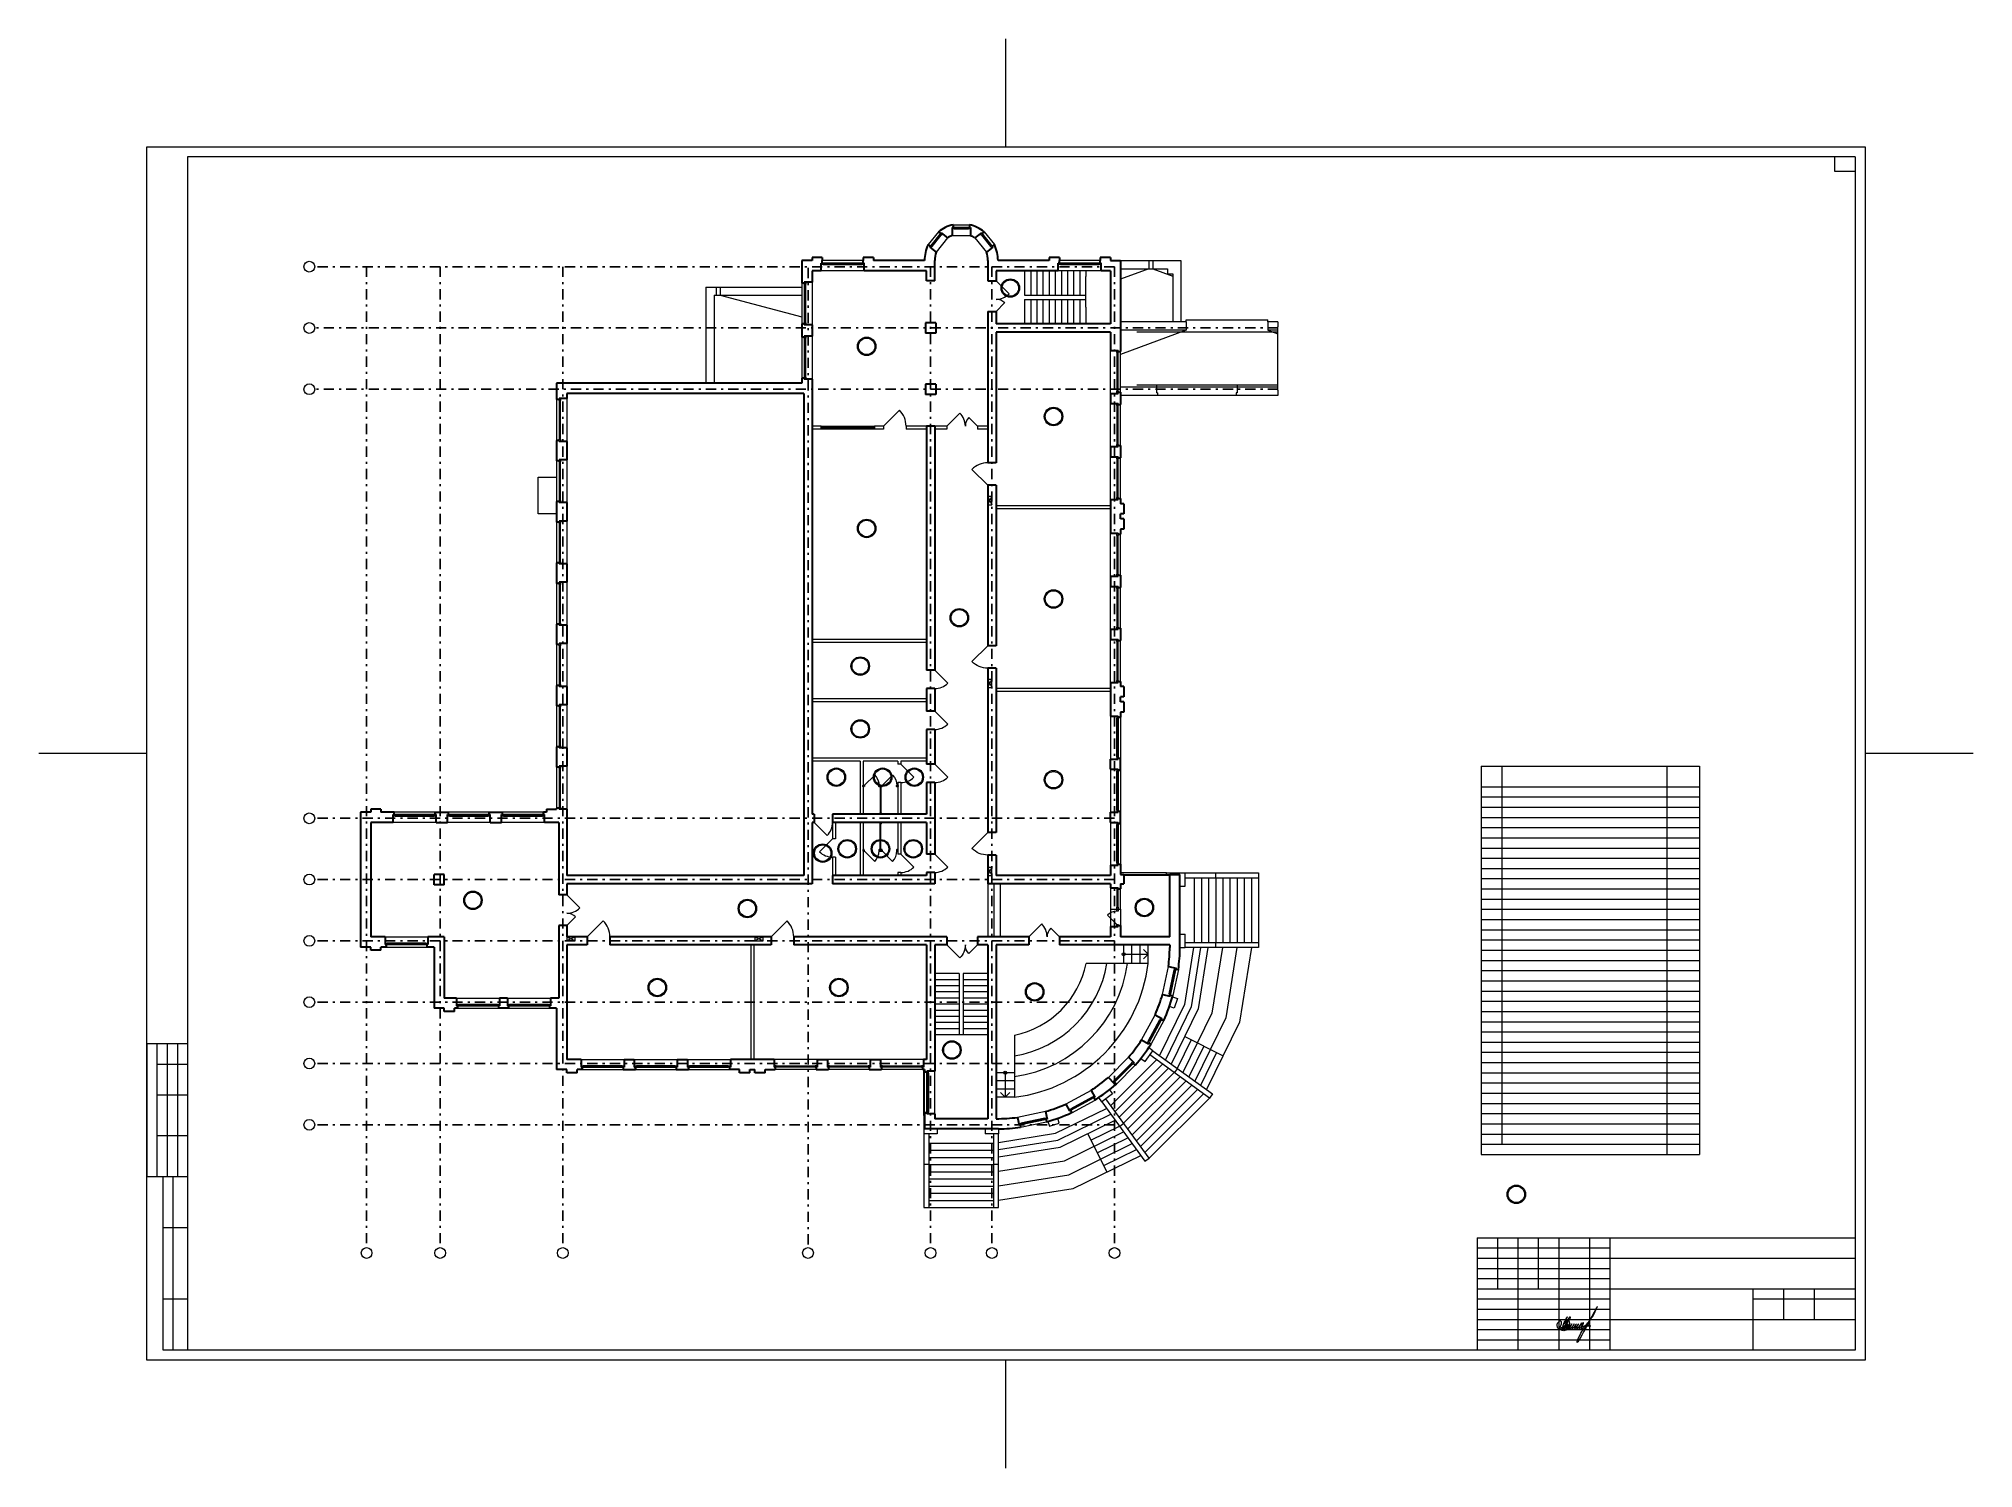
# Model space of a CAD drawing. Header units: metres. Extents: x -5.1 to 89.6, y -5.3 to 64.6.
import ezdxf

# ---------------------------------------------------------------- set-up
doc = ezdxf.new("R2010")
doc.units = ezdxf.units.M
doc.header["$MEASUREMENT"] = 0
doc.linetypes.add('( Dashdot )', pattern=[1.001, 0.5, -0.25, 0.001, -0.25])
doc.linetypes.add('DGN Style 3', pattern=[9.681301, 6.915215, -2.766086])
doc.layers.add('Level 50', color=7, linetype='Continuous', lineweight=0)
doc.layers.add('Level 63', color=7, linetype='Continuous', lineweight=0)

msp = doc.modelspace()

# ---------------------------------------------------------------- linework, layer by layer
at = {"color": 7, "linetype": 'Continuous', "lineweight": 0}
for p, q in [((42.281, 59.352), (42.281, 64.64)), ((38.971, 55.188), (38.472, 54.563)), ((39.109, 55.142), (38.547, 54.439)), ((38.637, 54.495), (39.074, 55.042)), ((39.642, 55.398), (40.542, 55.398)), ((39.642, 54.999), (40.542, 54.999)), ((39.692, 55.535), (40.492, 55.535)), ((39.742, 55.363), (40.442, 55.363)), ((41.075, 55.142), (41.637, 54.439)), ((41.111, 55.042), (41.548, 54.495)), ((41.213, 55.188), (41.713, 54.563)), ((39.421, 54.893), (38.859, 54.19)), ((40.764, 54.893), (41.326, 54.19)), ((35.342, 53.28), (33.242, 53.28)), ((35.292, 53.78), (33.292, 53.78)), ((35.242, 53.625), (33.342, 53.625)), ((43.492, 53.28), (43.492, 52.08)), ((43.792, 53.28), (43.792, 52.08)), ((44.092, 53.28), (44.092, 52.08)), ((44.392, 53.28), (44.392, 52.08)), ((44.692, 53.28), (44.692, 52.08)), ((46.942, 53.28), (44.842, 53.28)), ((46.892, 53.78), (44.892, 53.78)), ((46.842, 53.625), (44.942, 53.625)), ((44.992, 53.28), (44.992, 52.08)), ((45.292, 53.28), (45.292, 52.08)), ((45.592, 53.28), (45.592, 52.08)), ((45.892, 53.28), (45.892, 52.08)), ((32.292, 52.68), (32.292, 50.68)), ((32.447, 52.63), (32.447, 50.73)), ((32.792, 52.73), (32.792, 50.63)), ((43.492, 51.88), (43.492, 50.68)), ((43.792, 51.88), (43.792, 50.68)), ((44.092, 51.88), (44.092, 50.68)), ((44.392, 51.88), (44.392, 50.68)), ((44.692, 51.88), (44.692, 50.68)), ((44.992, 51.88), (44.992, 50.68)), ((45.292, 51.88), (45.292, 50.68)), ((45.592, 51.88), (45.592, 50.68)), ((45.892, 51.88), (45.892, 50.68)), ((32.292, 50.03), (32.292, 48.03)), ((32.447, 49.98), (32.447, 48.08)), ((32.792, 50.08), (32.792, 47.98)), ((47.392, 47.28), (47.392, 49.38)), ((47.737, 47.38), (47.737, 49.28)), ((47.892, 47.33), (47.892, 49.33)), ((20.292, 46.98), (20.292, 44.98)), ((20.447, 46.93), (20.447, 45.03)), ((20.792, 47.03), (20.792, 44.93)), ((47.392, 44.68), (47.392, 46.78)), ((47.737, 44.78), (47.737, 46.68)), ((47.892, 44.73), (47.892, 46.73)), ((33.242, 45.605), (35.842, 45.605)), ((20.292, 43.98), (20.292, 41.98)), ((20.447, 43.93), (20.447, 42.03)), ((20.792, 44.03), (20.792, 41.93)), ((47.392, 42.08), (47.392, 44.18)), ((47.737, 42.18), (47.737, 44.08)), ((47.892, 42.13), (47.892, 44.13)), ((20.292, 40.98), (20.292, 38.98)), ((20.447, 40.93), (20.447, 39.03)), ((20.792, 41.03), (20.792, 38.93)), ((47.392, 38.33), (47.392, 40.43)), ((47.737, 38.43), (47.737, 40.33)), ((47.892, 38.38), (47.892, 40.38)), ((20.292, 37.98), (20.292, 35.98)), ((20.447, 37.93), (20.447, 36.03)), ((20.792, 38.03), (20.792, 35.93)), ((47.392, 35.73), (47.392, 37.83)), ((47.737, 35.83), (47.737, 37.73)), ((47.892, 35.78), (47.892, 37.78)), ((20.792, 35.03), (20.792, 32.93)), ((47.392, 33.13), (47.392, 35.23)), ((47.737, 33.23), (47.737, 35.13)), ((47.892, 33.18), (47.892, 35.18)), ((20.292, 34.98), (20.292, 32.98)), ((20.447, 34.93), (20.447, 33.03)), ((20.292, 31.98), (20.292, 29.98)), ((20.447, 31.93), (20.447, 30.03)), ((20.792, 32.03), (20.792, 29.93)), ((47.392, 31.48), (47.392, 29.38)), ((47.737, 31.38), (47.737, 29.48)), ((47.892, 31.43), (47.892, 29.43)), ((0.231, 29.652), (-5.056, 29.652)), ((89.619, 29.652), (84.331, 29.652)), ((20.292, 28.98), (20.292, 26.98)), ((20.447, 28.93), (20.447, 27.03)), ((20.792, 29.03), (20.792, 26.93)), ((47.392, 28.88), (47.392, 26.78)), ((47.737, 28.78), (47.737, 26.88)), ((47.892, 28.83), (47.892, 26.83)), ((65.532, 27.526), (76.218, 27.526)), ((14.342, 26.78), (12.342, 26.78)), ((14.292, 26.625), (12.392, 26.625)), ((16.992, 26.78), (14.992, 26.78)), ((16.942, 26.625), (15.042, 26.625)), ((19.642, 26.78), (17.642, 26.78)), ((19.592, 26.625), (17.692, 26.625)), ((65.532, 27.026), (76.218, 27.026)), ((65.532, 26.526), (76.218, 26.526)), ((14.392, 26.28), (12.292, 26.28)), ((17.042, 26.28), (14.942, 26.28)), ((19.692, 26.28), (17.592, 26.28)), ((47.392, 26.28), (47.392, 24.18)), ((47.737, 26.18), (47.737, 24.28)), ((47.892, 26.23), (47.892, 24.23)), ((65.532, 26.026), (76.218, 26.026)), ((65.532, 25.526), (76.218, 25.526)), ((65.532, 25.026), (76.218, 25.026)), ((50.142, 23.805), (47.892, 23.805)), ((50.142, 23.805), (51.042, 23.805)), ((50.142, 23.73), (50.142, 23.805)), ((51.042, 23.155), (51.042, 23.805)), ((52.542, 23.555), (52.542, 23.805)), ((65.532, 24.526), (76.218, 24.526)), ((65.532, 24.026), (76.218, 24.026)), ((41.692, 23.28), (41.692, 20.68)), ((47.737, 22.98), (47.737, 22.13)), ((50.796, 23.155), (51.042, 23.155)), ((51.492, 23.555), (51.492, 20.405)), ((51.842, 23.555), (51.842, 20.405)), ((52.192, 23.555), (52.192, 20.405)), ((52.542, 23.555), (52.542, 20.405)), ((52.892, 23.555), (52.892, 20.405)), ((53.242, 23.555), (53.242, 20.405)), ((53.592, 23.555), (53.592, 20.405)), ((53.942, 23.555), (53.942, 20.405)), ((54.292, 23.555), (54.292, 20.405)), ((54.642, 23.555), (54.642, 20.405)), ((65.532, 23.526), (76.218, 23.526)), ((65.532, 23.026), (76.218, 23.026)), ((47.392, 22.03), (47.392, 21.18)), ((47.892, 22.03), (47.892, 21.23)), ((65.532, 22.526), (76.218, 22.526)), ((65.532, 22.026), (76.218, 22.026)), ((65.532, 21.526), (76.218, 21.526)), ((65.532, 21.026), (76.218, 21.026)), ((11.892, 20.68), (13.992, 20.68)), ((11.942, 20.18), (13.942, 20.18)), ((11.992, 20.335), (13.892, 20.335)), ((48.042, 19.38), (48.042, 20.28)), ((48.442, 19.38), (48.442, 20.28)), ((48.842, 19.38), (48.842, 20.28)), ((49.015, 20.057), (49.242, 19.83)), ((49.242, 19.38), (49.242, 20.28)), ((50.796, 20.805), (51.042, 20.805)), ((50.796, 20.155), (51.042, 20.155)), ((51.042, 20.155), (51.042, 20.805)), ((52.542, 20.155), (52.542, 20.405)), ((65.532, 20.526), (76.218, 20.526)), ((65.532, 20.026), (76.218, 20.026)), ((49.242, 19.38), (46.206, 19.38)), ((48.042, 19.83), (49.242, 19.83)), ((49.015, 19.603), (49.242, 19.83)), ((49.944, 17.858), (50.231, 19.229)), ((50.304, 17.885), (50.55, 19.06)), ((50.716, 19.076), (50.449, 17.804)), ((65.532, 19.526), (76.218, 19.526)), ((65.532, 19.026), (76.218, 19.026)), ((39.992, 18.58), (38.792, 18.58)), ((39.992, 18.28), (38.792, 18.28)), ((41.392, 18.58), (40.192, 18.58)), ((41.392, 18.28), (40.192, 18.28)), ((65.532, 18.526), (76.218, 18.526)), ((65.532, 18.026), (76.218, 18.026)), ((15.392, 17.68), (17.492, 17.68)), ((15.442, 17.18), (17.442, 17.18)), ((15.492, 17.335), (17.392, 17.335)), ((17.892, 17.68), (19.992, 17.68)), ((17.942, 17.18), (19.942, 17.18)), ((17.992, 17.335), (19.892, 17.335)), ((39.992, 17.98), (38.792, 17.98)), ((39.992, 17.68), (38.792, 17.68)), ((39.992, 17.38), (38.792, 17.38)), ((39.992, 17.08), (38.792, 17.08)), ((41.392, 17.98), (40.192, 17.98)), ((41.392, 17.68), (40.192, 17.68)), ((41.392, 17.38), (40.192, 17.38)), ((41.392, 17.08), (40.192, 17.08)), ((65.532, 17.526), (76.218, 17.526)), ((39.992, 16.78), (38.792, 16.78)), ((39.992, 16.48), (38.792, 16.48)), ((39.992, 16.18), (38.792, 16.18)), ((41.392, 16.78), (40.192, 16.78)), ((41.392, 16.48), (40.192, 16.48)), ((41.392, 16.18), (40.192, 16.18)), ((48.913, 15.63), (49.579, 16.862)), ((49.265, 15.554), (49.836, 16.609)), ((50, 16.577), (49.381, 15.434)), ((65.532, 17.026), (76.218, 17.026)), ((65.532, 16.526), (76.218, 16.526)), ((42.692, 15.866), (42.692, 12.83)), ((51.027, 15.8), (52.902, 14.854)), ((65.532, 16.026), (76.218, 16.026)), ((65.532, 15.526), (76.218, 15.526)), ((21.492, 14.68), (23.592, 14.68)), ((21.592, 14.335), (23.492, 14.335)), ((24.092, 14.68), (26.192, 14.68)), ((24.192, 14.335), (26.092, 14.335)), ((26.692, 14.68), (28.792, 14.68)), ((26.792, 14.335), (28.692, 14.335)), ((33.042, 14.68), (30.942, 14.68)), ((32.942, 14.335), (31.042, 14.335)), ((35.642, 14.68), (33.542, 14.68)), ((35.542, 14.335), (33.642, 14.335)), ((38.242, 14.68), (36.142, 14.68)), ((38.142, 14.335), (36.242, 14.335)), ((47.29, 13.792), (48.28, 14.782)), ((47.41, 12.419), (49.653, 14.662)), ((47.606, 13.618), (48.454, 14.466)), ((47.619, 12.133), (49.939, 14.453)), ((48.602, 14.389), (47.683, 13.47)), ((47.827, 11.846), (50.226, 14.245)), ((50.534, 14.021), (50.681, 14.224)), ((65.532, 15.026), (76.218, 15.026)), ((65.532, 14.526), (76.218, 14.526)), ((21.542, 14.18), (23.542, 14.18)), ((24.142, 14.18), (26.142, 14.18)), ((26.742, 14.18), (28.742, 14.18)), ((32.992, 14.18), (30.992, 14.18)), ((35.592, 14.18), (33.592, 14.18)), ((38.192, 14.18), (36.192, 14.18)), ((38.267, 11.93), (38.267, 14.18)), ((38.292, 12.06), (38.292, 14.06)), ((38.447, 12.11), (38.447, 14.01)), ((38.792, 12.01), (38.792, 14.11)), ((42.692, 14.03), (41.792, 14.03)), ((42.692, 13.63), (41.792, 13.63)), ((42.242, 14.03), (42.242, 12.83)), ((48.035, 11.559), (50.513, 14.037)), ((48.244, 11.273), (50.799, 13.828)), ((48.452, 10.986), (51.086, 13.62)), ((48.66, 10.699), (51.373, 13.412)), ((65.532, 14.026), (76.218, 14.026)), ((65.532, 13.526), (76.218, 13.526)), ((42.692, 13.23), (41.792, 13.23)), ((42.692, 12.83), (41.792, 12.83)), ((42.015, 13.057), (42.242, 12.83)), ((42.469, 13.057), (42.242, 12.83)), ((48.869, 10.413), (51.659, 13.203)), ((49.077, 10.126), (51.946, 12.995)), ((49.285, 9.839), (52.233, 12.787)), ((65.532, 13.026), (76.218, 13.026)), ((65.532, 13.026), (76.218, 13.026)), ((65.532, 12.526), (76.218, 12.526)), ((38.267, 11.93), (38.267, 11.03)), ((38.342, 11.93), (38.267, 11.93)), ((48.051, 11.538), (47.848, 11.391)), ((65.532, 12.026), (76.218, 12.026)), ((65.532, 11.526), (76.218, 11.526)), ((38.917, 11.03), (38.267, 11.03)), ((38.517, 10.58), (41.667, 10.58)), ((38.917, 11.276), (38.917, 11.03)), ((41.267, 11.276), (41.267, 11.03)), ((41.917, 11.03), (41.267, 11.03)), ((41.917, 11.276), (41.917, 11.03)), ((46.272, 11.045), (47.218, 9.17)), ((65.532, 11.026), (76.218, 11.026)), ((65.532, 11.026), (76.218, 11.026)), ((38.517, 9.53), (38.267, 9.53)), ((38.517, 10.23), (41.667, 10.23)), ((38.517, 9.88), (41.667, 9.88)), ((38.517, 9.53), (41.667, 9.53)), ((41.917, 9.53), (41.667, 9.53)), ((38.517, 9.18), (41.667, 9.18)), ((38.517, 8.83), (41.667, 8.83)), ((38.517, 8.48), (41.667, 8.48)), ((38.517, 8.13), (41.667, 8.13)), ((38.517, 7.78), (41.667, 7.78)), ((38.517, 7.43), (41.667, 7.43)), ((42.281, -5.335), (42.281, -0.048))]:
    msp.add_line(p, q, dxfattribs=at)
at = {"color": 7, "linetype": 'Continuous', "lineweight": 30}
for p, q in [((38.971, 55.188), (39.078, 55.103)), ((39.078, 55.103), (39.109, 55.142)), ((39.109, 55.142), (39.421, 54.893)), ((39.642, 55.398), (39.642, 54.999)), ((39.692, 55.398), (39.642, 55.398)), ((39.692, 55.535), (39.692, 55.398)), ((40.492, 55.535), (40.492, 55.398)), ((40.492, 55.398), (40.542, 55.398)), ((40.542, 55.398), (40.542, 54.999)), ((41.075, 55.142), (40.764, 54.893)), ((41.075, 55.142), (41.107, 55.103)), ((41.213, 55.188), (41.107, 55.103)), ((38.472, 54.563), (38.578, 54.478)), ((38.578, 54.478), (38.547, 54.439)), ((38.547, 54.439), (38.859, 54.19)), ((41.637, 54.439), (41.326, 54.19)), ((41.713, 54.563), (41.606, 54.478)), ((41.606, 54.478), (41.637, 54.439)), ((32.292, 53.78), (32.292, 52.68)), ((32.792, 53.78), (32.292, 53.78)), ((32.792, 53.93), (32.792, 53.78)), ((33.292, 53.93), (32.792, 53.93)), ((32.792, 53.28), (32.792, 52.73)), ((33.242, 53.28), (32.792, 53.28)), ((33.242, 53.28), (33.242, 53.66)), ((33.292, 53.66), (33.242, 53.66)), ((33.292, 53.93), (33.292, 53.78)), ((33.292, 53.66), (33.292, 53.78)), ((35.292, 53.93), (35.292, 53.78)), ((35.792, 53.93), (35.292, 53.93)), ((35.292, 53.66), (35.292, 53.78)), ((35.342, 53.66), (35.292, 53.66)), ((35.342, 53.28), (35.342, 53.66)), ((38.392, 53.28), (35.342, 53.28)), ((35.792, 53.93), (35.792, 53.78)), ((38.292, 53.78), (35.792, 53.78)), ((38.392, 52.78), (38.392, 53.28)), ((38.792, 52.78), (38.792, 53.78)), ((41.392, 53.78), (41.392, 52.78)), ((41.792, 53.28), (41.792, 52.78)), ((44.842, 53.28), (41.792, 53.28)), ((44.392, 53.78), (41.892, 53.78)), ((44.392, 53.93), (44.392, 53.78)), ((44.892, 53.93), (44.392, 53.93)), ((44.842, 53.28), (44.842, 53.66)), ((44.892, 53.66), (44.842, 53.66)), ((44.892, 53.93), (44.892, 53.78)), ((44.892, 53.66), (44.892, 53.78)), ((46.892, 53.93), (46.892, 53.78)), ((47.392, 53.93), (46.892, 53.93)), ((46.892, 53.66), (46.892, 53.78)), ((46.942, 53.66), (46.892, 53.66)), ((46.942, 53.66), (46.892, 53.66)), ((46.942, 53.28), (46.942, 53.66)), ((47.392, 53.28), (46.942, 53.28)), ((47.392, 53.93), (47.392, 53.78)), ((47.392, 53.78), (47.892, 53.78)), ((47.392, 53.28), (47.392, 50.68)), ((47.892, 53.78), (47.892, 49.33)), ((32.412, 52.68), (32.292, 52.68)), ((32.792, 52.73), (32.412, 52.73)), ((32.412, 52.73), (32.412, 52.68)), ((38.792, 52.78), (38.392, 52.78)), ((41.392, 52.78), (41.792, 52.78)), ((41.392, 51.28), (41.792, 51.28)), ((41.392, 51.28), (41.392, 43.88)), ((41.792, 51.28), (41.792, 50.68)), ((32.412, 50.68), (32.292, 50.68)), ((32.292, 50.68), (32.292, 50.03)), ((32.412, 50.68), (32.412, 50.63)), ((32.792, 50.63), (32.412, 50.63)), ((32.792, 50.63), (32.792, 50.08)), ((38.842, 50.73), (38.342, 50.73)), ((38.342, 50.73), (38.342, 50.23)), ((38.842, 50.23), (38.342, 50.23)), ((38.842, 50.73), (38.842, 50.23)), ((47.392, 50.68), (41.792, 50.68)), ((41.792, 50.28), (41.792, 43.88)), ((47.392, 50.28), (41.792, 50.28)), ((47.392, 50.28), (47.392, 49.38)), ((32.412, 50.03), (32.292, 50.03)), ((32.792, 50.08), (32.412, 50.08)), ((32.412, 50.08), (32.412, 50.03)), ((47.392, 49.38), (47.772, 49.38)), ((47.772, 49.33), (47.772, 49.38)), ((47.772, 49.33), (47.892, 49.33)), ((32.292, 47.78), (20.292, 47.78)), ((20.292, 47.78), (20.292, 46.98)), ((32.412, 48.03), (32.292, 48.03)), ((32.292, 48.03), (32.292, 47.78)), ((32.412, 48.03), (32.412, 47.98)), ((32.792, 47.98), (32.412, 47.98)), ((32.792, 47.98), (32.792, 26.68)), ((38.842, 47.73), (38.342, 47.73)), ((38.342, 47.73), (38.342, 47.23)), ((38.842, 47.73), (38.842, 47.23)), ((20.412, 46.98), (20.292, 46.98)), ((20.792, 47.03), (20.412, 47.03)), ((20.412, 47.03), (20.412, 46.98)), ((20.792, 47.28), (20.792, 47.03)), ((32.392, 47.28), (20.792, 47.28)), ((32.392, 47.28), (32.392, 23.68)), ((38.842, 47.23), (38.342, 47.23)), ((47.392, 47.28), (47.772, 47.28)), ((47.392, 47.28), (47.392, 46.78)), ((47.392, 46.78), (47.772, 46.78)), ((47.772, 47.33), (47.892, 47.33)), ((47.772, 47.28), (47.772, 47.33)), ((47.772, 46.73), (47.772, 46.78)), ((47.772, 46.73), (47.892, 46.73)), ((47.892, 47.33), (47.892, 46.73)), ((38.392, 45.68), (38.392, 33.73)), ((38.792, 45.68), (38.392, 45.68)), ((38.792, 45.68), (38.792, 33.73)), ((20.412, 44.98), (20.292, 44.98)), ((20.292, 44.98), (20.292, 43.98)), ((20.412, 44.98), (20.412, 44.93)), ((20.792, 44.93), (20.412, 44.93)), ((20.792, 44.93), (20.792, 44.03)), ((47.392, 44.68), (47.772, 44.68)), ((47.392, 44.68), (47.392, 44.18)), ((47.772, 44.73), (47.892, 44.73)), ((47.772, 44.68), (47.772, 44.73)), ((47.892, 44.73), (47.892, 44.13)), ((20.412, 43.98), (20.292, 43.98)), ((20.792, 44.03), (20.412, 44.03)), ((20.412, 44.03), (20.412, 43.98)), ((41.792, 43.88), (41.392, 43.88)), ((47.392, 44.18), (47.772, 44.18)), ((47.772, 44.13), (47.772, 44.18)), ((47.772, 44.13), (47.892, 44.13)), ((41.392, 42.78), (41.392, 34.93)), ((41.792, 42.78), (41.392, 42.78)), ((41.792, 42.78), (41.792, 34.93)), ((20.412, 41.98), (20.292, 41.98)), ((20.292, 41.98), (20.292, 40.98)), ((20.412, 41.98), (20.412, 41.93)), ((20.792, 41.93), (20.412, 41.93)), ((20.792, 41.93), (20.792, 41.03)), ((47.392, 42.08), (47.772, 42.08)), ((47.392, 42.08), (47.392, 40.43)), ((47.772, 42.13), (47.892, 42.13)), ((47.772, 42.08), (47.772, 42.13)), ((47.892, 42.13), (47.892, 41.88)), ((48.042, 41.88), (47.892, 41.88)), ((48.042, 41.88), (48.042, 41.38)), ((20.412, 40.98), (20.292, 40.98)), ((20.792, 41.03), (20.412, 41.03)), ((20.412, 41.03), (20.412, 40.98)), ((48.042, 41.38), (47.892, 41.38)), ((47.892, 41.13), (47.892, 41.38)), ((48.042, 41.13), (47.892, 41.13)), ((48.042, 41.13), (48.042, 40.63)), ((47.392, 40.43), (47.772, 40.43)), ((47.772, 40.38), (47.772, 40.43)), ((47.772, 40.38), (47.892, 40.38)), ((48.042, 40.63), (47.892, 40.63)), ((47.892, 40.63), (47.892, 40.38)), ((20.412, 38.98), (20.292, 38.98)), ((20.292, 38.98), (20.292, 37.98)), ((20.412, 38.98), (20.412, 38.93)), ((20.792, 38.93), (20.412, 38.93)), ((20.792, 38.93), (20.792, 38.03)), ((20.412, 37.98), (20.292, 37.98)), ((20.792, 38.03), (20.412, 38.03)), ((20.412, 38.03), (20.412, 37.98)), ((47.392, 38.33), (47.772, 38.33)), ((47.392, 38.33), (47.392, 37.83)), ((47.772, 38.38), (47.892, 38.38)), ((47.772, 38.33), (47.772, 38.38)), ((47.892, 38.38), (47.892, 37.78)), ((47.392, 37.83), (47.772, 37.83)), ((47.772, 37.78), (47.772, 37.83)), ((47.772, 37.78), (47.892, 37.78)), ((20.412, 35.98), (20.292, 35.98)), ((20.292, 35.98), (20.292, 34.98)), ((20.412, 35.98), (20.412, 35.93)), ((20.792, 35.93), (20.412, 35.93)), ((20.792, 35.03), (20.412, 35.03)), ((20.412, 35.03), (20.412, 34.98)), ((20.792, 35.93), (20.792, 35.03)), ((47.392, 35.73), (47.772, 35.73)), ((47.392, 35.73), (47.392, 35.23)), ((47.392, 35.23), (47.772, 35.23)), ((47.772, 35.78), (47.892, 35.78)), ((47.772, 35.73), (47.772, 35.78)), ((47.772, 35.18), (47.772, 35.23)), ((47.772, 35.18), (47.892, 35.18)), ((47.892, 35.78), (47.892, 35.18)), ((20.412, 34.98), (20.292, 34.98)), ((41.792, 34.93), (41.392, 34.93)), ((38.792, 33.73), (38.392, 33.73)), ((41.392, 33.83), (41.392, 25.78)), ((41.792, 33.83), (41.392, 33.83)), ((41.792, 33.83), (41.792, 25.78)), ((47.772, 33.18), (47.892, 33.18)), ((47.772, 33.13), (47.772, 33.18)), ((47.892, 33.18), (47.892, 32.93)), ((20.412, 32.98), (20.292, 32.98)), ((20.292, 32.98), (20.292, 31.98)), ((20.412, 32.98), (20.412, 32.93)), ((20.792, 32.93), (20.412, 32.93)), ((20.792, 32.93), (20.792, 32.03)), ((38.792, 32.83), (38.392, 32.83)), ((38.392, 32.83), (38.392, 31.73)), ((38.792, 32.83), (38.792, 31.73)), ((47.392, 33.13), (47.772, 33.13)), ((47.392, 33.13), (47.392, 31.48)), ((48.042, 32.93), (47.892, 32.93)), ((48.042, 32.43), (47.892, 32.43)), ((47.892, 32.18), (47.892, 32.43)), ((48.042, 32.93), (48.042, 32.43)), ((20.412, 31.98), (20.292, 31.98)), ((20.792, 32.03), (20.412, 32.03)), ((20.412, 32.03), (20.412, 31.98)), ((38.792, 31.73), (38.392, 31.73)), ((47.392, 31.48), (47.772, 31.48)), ((47.772, 31.48), (47.772, 31.43)), ((47.772, 31.43), (47.892, 31.43)), ((48.042, 32.18), (47.892, 32.18)), ((48.042, 31.68), (47.892, 31.68)), ((47.892, 31.68), (47.892, 31.43)), ((48.042, 32.18), (48.042, 31.68)), ((38.792, 30.83), (38.392, 30.83)), ((38.392, 30.83), (38.392, 29.13)), ((38.792, 30.83), (38.792, 29.13)), ((20.412, 29.98), (20.292, 29.98)), ((20.292, 29.98), (20.292, 28.98)), ((20.412, 29.98), (20.412, 29.93)), ((20.792, 29.93), (20.412, 29.93)), ((20.792, 29.93), (20.792, 29.03)), ((47.392, 29.38), (47.772, 29.38)), ((47.392, 28.88), (47.392, 29.38)), ((47.772, 29.43), (47.892, 29.43)), ((47.772, 29.43), (47.772, 29.38)), ((47.892, 28.83), (47.892, 29.43)), ((20.412, 28.98), (20.292, 28.98)), ((20.792, 29.03), (20.412, 29.03)), ((20.412, 29.03), (20.412, 28.98)), ((38.792, 29.13), (38.392, 29.13)), ((47.392, 28.88), (47.772, 28.88)), ((47.772, 28.88), (47.772, 28.83)), ((47.772, 28.83), (47.892, 28.83)), ((38.792, 28.23), (38.392, 28.23)), ((38.392, 28.23), (38.392, 26.68)), ((38.792, 28.23), (38.792, 24.73)), ((10.692, 26.78), (10.692, 20.18)), ((11.192, 26.78), (10.692, 26.78)), ((11.192, 26.93), (11.192, 26.78)), ((11.692, 26.93), (11.192, 26.93)), ((11.692, 26.93), (11.692, 26.78)), ((12.342, 26.78), (11.692, 26.78)), ((12.292, 26.28), (12.292, 26.66)), ((12.342, 26.66), (12.292, 26.66)), ((12.342, 26.66), (12.342, 26.78)), ((14.342, 26.66), (14.342, 26.78)), ((14.342, 26.78), (14.992, 26.78)), ((14.392, 26.66), (14.342, 26.66)), ((14.392, 26.28), (14.392, 26.66)), ((14.942, 26.28), (14.942, 26.66)), ((14.992, 26.66), (14.942, 26.66)), ((14.992, 26.66), (14.992, 26.78)), ((16.992, 26.66), (16.992, 26.78)), ((16.992, 26.78), (17.642, 26.78)), ((17.042, 26.66), (16.992, 26.66)), ((17.042, 26.28), (17.042, 26.66)), ((17.592, 26.28), (17.592, 26.66)), ((17.642, 26.66), (17.592, 26.66)), ((17.642, 26.66), (17.642, 26.78)), ((19.792, 26.78), (19.642, 26.78)), ((19.642, 26.66), (19.642, 26.78)), ((19.692, 26.66), (19.642, 26.66)), ((19.692, 26.28), (19.692, 26.66)), ((19.792, 26.93), (20.292, 26.93)), ((19.792, 26.93), (19.792, 26.78)), ((20.292, 26.98), (20.292, 26.93)), ((20.412, 26.98), (20.292, 26.98)), ((20.412, 26.98), (20.412, 26.93)), ((20.792, 26.93), (20.412, 26.93)), ((20.792, 26.93), (20.792, 23.68)), ((32.892, 26.68), (32.792, 26.68)), ((32.892, 26.68), (32.892, 26.28)), ((38.392, 26.68), (33.792, 26.68)), ((33.792, 26.68), (33.792, 26.28)), ((47.392, 26.78), (47.772, 26.78)), ((47.392, 26.28), (47.392, 26.78)), ((47.772, 26.83), (47.892, 26.83)), ((47.772, 26.83), (47.772, 26.78)), ((47.892, 26.23), (47.892, 26.83)), ((11.192, 26.28), (11.192, 20.68)), ((12.292, 26.28), (11.192, 26.28)), ((14.392, 26.28), (14.942, 26.28)), ((17.042, 26.28), (17.592, 26.28)), ((20.392, 26.28), (19.692, 26.28)), ((20.392, 26.28), (20.392, 22.73)), ((32.792, 26.28), (32.792, 23.28)), ((32.892, 26.28), (32.792, 26.28)), ((38.392, 26.28), (33.792, 26.28)), ((38.392, 26.28), (38.392, 24.73)), ((41.792, 25.78), (41.392, 25.78)), ((47.392, 26.28), (47.772, 26.28)), ((47.772, 26.28), (47.772, 26.23)), ((47.772, 26.23), (47.892, 26.23)), ((38.792, 24.73), (38.392, 24.73)), ((41.792, 24.68), (41.392, 24.68)), ((41.392, 24.68), (41.392, 23.28)), ((41.792, 24.68), (41.792, 23.68)), ((14.292, 23.23), (14.292, 23.73)), ((14.792, 23.73), (14.292, 23.73)), ((14.792, 23.23), (14.792, 23.73)), ((32.392, 23.68), (20.792, 23.68)), ((38.392, 23.68), (33.792, 23.68)), ((33.792, 23.68), (33.792, 23.28)), ((38.792, 23.83), (38.392, 23.83)), ((38.392, 23.83), (38.392, 23.68)), ((38.792, 23.83), (38.792, 23.28)), ((47.392, 23.68), (41.792, 23.68)), ((47.392, 24.18), (47.392, 23.68)), ((47.392, 24.18), (47.772, 24.18)), ((47.772, 24.23), (47.892, 24.23)), ((47.772, 24.23), (47.772, 24.18)), ((47.892, 24.23), (47.892, 23.73)), ((47.892, 23.73), (48.042, 23.73)), ((48.042, 23.73), (48.042, 23.28)), ((50.296, 23.73), (50.796, 23.73)), ((50.296, 20.68), (50.296, 23.73)), ((50.796, 20.155), (50.796, 23.73)), ((14.792, 23.23), (14.292, 23.23)), ((20.792, 22.73), (20.392, 22.73)), ((32.792, 23.28), (20.792, 23.28)), ((20.792, 23.28), (20.792, 22.73)), ((38.792, 23.28), (33.792, 23.28)), ((47.392, 23.28), (41.392, 23.28)), ((47.392, 23.28), (47.392, 23.08)), ((47.392, 23.08), (47.772, 23.08)), ((47.772, 23.08), (47.772, 23.03)), ((47.772, 23.03), (47.892, 23.03)), ((47.892, 23.28), (47.892, 23.03)), ((47.892, 23.28), (48.042, 23.28)), ((20.792, 21.23), (20.392, 21.23)), ((20.392, 21.23), (20.392, 17.68)), ((20.792, 21.23), (20.792, 20.68)), ((47.392, 21.18), (47.392, 20.68)), ((47.392, 21.18), (47.772, 21.18)), ((47.772, 21.23), (47.892, 21.23)), ((47.772, 21.23), (47.772, 21.18)), ((47.892, 21.23), (47.892, 20.68)), ((11.192, 20.18), (10.692, 20.18)), ((11.892, 20.68), (11.192, 20.68)), ((11.192, 20.03), (11.192, 20.18)), ((11.692, 20.03), (11.192, 20.03)), ((11.692, 20.03), (11.692, 20.18)), ((11.942, 20.18), (11.692, 20.18)), ((11.892, 20.68), (11.892, 20.3)), ((11.892, 20.3), (11.942, 20.3)), ((11.942, 20.3), (11.942, 20.18)), ((13.942, 20.3), (13.942, 20.18)), ((13.942, 20.3), (13.992, 20.3)), ((14.292, 20.18), (13.942, 20.18)), ((14.792, 20.68), (13.992, 20.68)), ((13.992, 20.68), (13.992, 20.3)), ((14.292, 20.18), (14.292, 17.18)), ((14.792, 20.68), (14.792, 17.68)), ((21.792, 20.68), (20.792, 20.68)), ((20.792, 20.28), (20.792, 14.68)), ((21.792, 20.28), (20.792, 20.28)), ((21.792, 20.68), (21.792, 20.28)), ((22.892, 20.68), (22.892, 20.28)), ((30.792, 20.68), (22.892, 20.68)), ((30.792, 20.28), (22.892, 20.28)), ((30.792, 20.68), (30.792, 20.28)), ((31.892, 20.68), (31.892, 20.28)), ((39.392, 20.68), (31.892, 20.68)), ((38.392, 20.28), (31.892, 20.28)), ((38.392, 20.28), (38.392, 14.68)), ((38.792, 20.28), (38.792, 14.11)), ((39.392, 20.28), (38.792, 20.28)), ((39.392, 20.68), (39.392, 20.28)), ((40.892, 20.68), (40.892, 20.28)), ((43.392, 20.68), (40.892, 20.68)), ((41.392, 20.28), (40.892, 20.28)), ((41.392, 20.28), (41.392, 11.776)), ((41.792, 20.28), (41.792, 11.776)), ((43.392, 20.28), (41.792, 20.28)), ((43.392, 20.68), (43.392, 20.28)), ((47.392, 20.68), (44.892, 20.68)), ((44.892, 20.68), (44.892, 20.28)), ((50.296, 20.28), (44.892, 20.28)), ((50.296, 20.68), (47.892, 20.68)), ((50.296, 20.28), (50.296, 20.162)), ((50.231, 19.229), (50.604, 19.151)), ((50.598, 19.101), (50.716, 19.076)), ((14.792, 17.18), (14.292, 17.18)), ((15.392, 17.68), (14.792, 17.68)), ((14.792, 17.03), (14.792, 17.18)), ((15.292, 17.03), (15.292, 17.18)), ((15.442, 17.18), (15.292, 17.18)), ((15.392, 17.68), (15.392, 17.3)), ((15.392, 17.3), (15.442, 17.3)), ((15.442, 17.3), (15.442, 17.18)), ((17.442, 17.3), (17.442, 17.18)), ((17.442, 17.3), (17.492, 17.3)), ((17.942, 17.18), (17.442, 17.18)), ((17.492, 17.68), (17.492, 17.3)), ((17.892, 17.68), (17.492, 17.68)), ((17.892, 17.68), (17.892, 17.3)), ((17.892, 17.3), (17.942, 17.3)), ((17.942, 17.3), (17.942, 17.18)), ((19.942, 17.3), (19.942, 17.18)), ((19.942, 17.3), (19.992, 17.3)), ((20.292, 17.18), (19.942, 17.18)), ((20.392, 17.68), (19.992, 17.68)), ((19.992, 17.68), (19.992, 17.3)), ((20.292, 17.18), (20.292, 14.18)), ((49.944, 17.858), (50.318, 17.78)), ((50.332, 17.829), (50.449, 17.804)), ((15.292, 17.03), (14.792, 17.03)), ((49.579, 16.862), (49.915, 16.68)), ((49.894, 16.634), (50, 16.577)), ((48.913, 15.63), (49.248, 15.449)), ((49.275, 15.491), (49.381, 15.434)), ((21.492, 14.68), (20.792, 14.68)), ((21.492, 14.68), (21.492, 14.3)), ((21.492, 14.3), (21.542, 14.3)), ((21.542, 14.3), (21.542, 14.18)), ((23.542, 14.3), (23.542, 14.18)), ((23.542, 14.3), (23.592, 14.3)), ((23.592, 14.68), (23.592, 14.3)), ((23.592, 14.68), (24.092, 14.68)), ((24.092, 14.68), (24.092, 14.3)), ((24.092, 14.3), (24.142, 14.3)), ((24.142, 14.3), (24.142, 14.18)), ((26.142, 14.3), (26.142, 14.18)), ((26.142, 14.3), (26.192, 14.3)), ((26.192, 14.68), (26.192, 14.3)), ((26.192, 14.68), (26.692, 14.68)), ((26.692, 14.68), (26.692, 14.3)), ((26.692, 14.3), (26.742, 14.3)), ((26.742, 14.3), (26.742, 14.18)), ((28.742, 14.3), (28.742, 14.18)), ((28.742, 14.3), (28.792, 14.3)), ((28.792, 14.68), (28.792, 14.3)), ((30.942, 14.68), (28.792, 14.68)), ((30.942, 14.68), (30.942, 14.3)), ((30.992, 14.3), (30.942, 14.3)), ((30.992, 14.3), (30.992, 14.18)), ((32.992, 14.3), (32.992, 14.18)), ((33.042, 14.3), (32.992, 14.3)), ((33.042, 14.68), (33.042, 14.3)), ((33.042, 14.68), (33.542, 14.68)), ((33.542, 14.68), (33.542, 14.3)), ((33.592, 14.3), (33.542, 14.3)), ((33.592, 14.3), (33.592, 14.18)), ((35.592, 14.3), (35.592, 14.18)), ((35.642, 14.3), (35.592, 14.3)), ((35.642, 14.68), (35.642, 14.3)), ((35.642, 14.68), (36.142, 14.68)), ((36.142, 14.68), (36.142, 14.3)), ((36.192, 14.3), (36.142, 14.3)), ((36.192, 14.3), (36.192, 14.18)), ((38.192, 14.3), (38.192, 14.18)), ((38.242, 14.3), (38.192, 14.3)), ((38.392, 14.68), (38.242, 14.68)), ((38.242, 14.68), (38.242, 14.3)), ((48.28, 14.782), (48.55, 14.512)), ((48.517, 14.474), (48.602, 14.389)), ((20.792, 14.18), (20.292, 14.18)), ((20.792, 14.03), (20.792, 14.18)), ((21.292, 14.03), (20.792, 14.03)), ((21.292, 14.03), (21.292, 14.18)), ((21.542, 14.18), (21.292, 14.18)), ((23.542, 14.18), (24.142, 14.18)), ((26.142, 14.18), (26.742, 14.18)), ((29.242, 14.18), (28.742, 14.18)), ((29.242, 14.03), (29.242, 14.18)), ((29.742, 14.03), (29.242, 14.03)), ((29.742, 14.03), (29.742, 14.18)), ((29.742, 14.18), (29.992, 14.18)), ((29.992, 14.03), (29.992, 14.18)), ((30.492, 14.03), (29.992, 14.03)), ((30.492, 14.03), (30.492, 14.18)), ((30.492, 14.18), (30.992, 14.18)), ((32.992, 14.18), (33.592, 14.18)), ((35.592, 14.18), (36.192, 14.18)), ((38.292, 14.18), (38.192, 14.18)), ((38.292, 14.18), (38.292, 14.06)), ((38.412, 14.06), (38.292, 14.06)), ((38.792, 14.11), (38.412, 14.11)), ((38.412, 14.06), (38.412, 14.11)), ((47.29, 13.792), (47.56, 13.522)), ((47.598, 13.555), (47.683, 13.47)), ((38.412, 12.06), (38.292, 12.06)), ((38.292, 12.06), (38.292, 11.276)), ((38.412, 12.01), (38.412, 12.06)), ((38.792, 12.01), (38.412, 12.01)), ((38.792, 12.01), (38.792, 11.776)), ((41.392, 11.776), (38.792, 11.776)), ((41.917, 11.276), (38.292, 11.276))]:
    msp.add_line(p, q, dxfattribs=at)
at = {"color": 1, "linetype": '( Dashdot )'}
for p, q in [((47.592, 53.48), (8.45, 53.48)), ((10.992, 53.48), (10.992, 5.468)), ((14.592, 53.48), (14.592, 5.468)), ((20.592, 53.48), (20.592, 5.468)), ((32.592, 53.423), (32.592, 5.468)), ((38.592, 53.48), (38.592, 5.468)), ((41.592, 53.48), (41.592, 5.468)), ((47.592, 53.48), (47.592, 5.468)), ((55.592, 50.48), (8.45, 50.48)), ((55.592, 47.48), (8.45, 47.48)), ((47.592, 26.48), (8.45, 26.48)), ((47.592, 23.48), (8.45, 23.48)), ((47.592, 20.48), (8.45, 20.48)), ((47.592, 17.48), (8.45, 17.48)), ((47.592, 14.48), (8.45, 14.48)), ((47.592, 11.48), (8.45, 11.48))]:
    msp.add_line(p, q, dxfattribs=at)
at = {"color": 7, "linetype": 'Continuous', "lineweight": 13}
for p, q in [((43.192, 53.28), (43.192, 52.08)), ((46.192, 53.28), (46.192, 53.005)), ((47.892, 53.78), (49.267, 53.78)), ((49.267, 53.38), (47.892, 52.864)), ((47.892, 53.38), (49.267, 53.38)), ((49.267, 53.78), (49.267, 53.38)), ((49.467, 53.78), (49.467, 53.38)), ((49.467, 53.78), (50.842, 53.78)), ((49.467, 53.38), (50.442, 53.014)), ((49.467, 53.38), (50.192, 53.38)), ((50.192, 53.38), (50.192, 53.13)), ((50.192, 53.13), (50.442, 53.13)), ((50.442, 53.13), (50.442, 50.78)), ((50.842, 53.78), (50.842, 50.78)), ((27.592, 52.48), (28.092, 52.48)), ((27.592, 52.48), (27.592, 47.78)), ((27.992, 52.08), (27.992, 47.78)), ((27.992, 52.08), (28.092, 52.08)), ((28.092, 52.48), (28.092, 52.08)), ((28.292, 52.48), (32.292, 52.48)), ((28.292, 52.48), (28.292, 52.08)), ((28.292, 52.08), (32.292, 51.03)), ((28.292, 52.08), (32.292, 52.08)), ((41.792, 52.78), (42.429, 52.143)), ((43.192, 52.08), (46.192, 52.08)), ((46.192, 51.505), (46.192, 53.005)), ((41.792, 51.28), (42.216, 51.704)), ((43.192, 51.88), (43.192, 50.68)), ((43.192, 51.88), (46.192, 51.88)), ((46.192, 51.505), (46.192, 50.68)), ((51.092, 50.78), (47.892, 50.78)), ((51.092, 50.38), (47.892, 49.18)), ((51.092, 50.38), (47.892, 50.38)), ((51.092, 50.78), (51.092, 50.38)), ((55.092, 50.78), (55.092, 50.88)), ((55.592, 50.78), (55.092, 50.78)), ((55.092, 50.78), (55.092, 50.38)), ((55.092, 50.38), (55.592, 50.192)), ((55.592, 50.38), (55.092, 50.38)), ((55.592, 50.78), (55.592, 50.53)), ((55.592, 47.43), (55.592, 50.53)), ((55.592, 47.58), (47.892, 47.58)), ((55.592, 47.43), (55.592, 47.18)), ((36.292, 45.68), (37.07, 46.458)), ((55.592, 47.18), (47.892, 47.18)), ((33.242, 45.68), (32.792, 45.68)), ((33.242, 45.53), (32.792, 45.53)), ((33.242, 45.68), (33.242, 45.53)), ((36.292, 45.68), (35.842, 45.68)), ((35.842, 45.68), (35.842, 45.53)), ((36.292, 45.53), (35.842, 45.53)), ((36.292, 45.68), (36.292, 45.53)), ((38.392, 45.68), (37.392, 45.68)), ((37.392, 45.68), (37.392, 45.53)), ((38.392, 45.53), (37.392, 45.53)), ((39.392, 45.68), (38.792, 45.68)), ((39.392, 45.53), (38.792, 45.53)), ((39.392, 45.68), (40.029, 46.316)), ((39.392, 45.68), (39.392, 45.53)), ((40.892, 45.68), (40.468, 46.104)), ((41.392, 45.68), (40.892, 45.68)), ((40.892, 45.68), (40.892, 45.53)), ((41.392, 45.53), (40.892, 45.53)), ((41.392, 42.78), (40.614, 43.558)), ((41.392, 41.83), (41.592, 42.23)), ((41.392, 42.23), (41.592, 41.83)), ((47.392, 41.78), (41.792, 41.78)), ((47.392, 41.63), (41.792, 41.63)), ((38.392, 35.23), (32.792, 35.23)), ((38.392, 35.08), (32.792, 35.08)), ((38.792, 33.73), (39.429, 33.093)), ((41.392, 32.88), (41.592, 33.28)), ((41.392, 33.28), (41.592, 32.88)), ((38.392, 32.33), (32.792, 32.33)), ((47.392, 32.83), (41.792, 32.83)), ((47.392, 32.68), (41.792, 32.68)), ((38.392, 32.18), (32.792, 32.18)), ((38.792, 31.73), (39.429, 31.093)), ((38.392, 29.43), (32.792, 29.43)), ((35.142, 29.28), (32.792, 29.28)), ((35.142, 29.28), (35.142, 26.68)), ((35.292, 29.28), (35.292, 26.68)), ((36.992, 29.28), (35.292, 29.28)), ((36.992, 29.28), (36.992, 29.13)), ((37.142, 29.13), (36.992, 29.13)), ((38.392, 29.28), (37.142, 29.28)), ((37.142, 29.28), (37.142, 29.13)), ((37.142, 29.13), (37.779, 28.493)), ((38.792, 29.13), (39.429, 28.493)), ((65.532, 29.026), (76.218, 29.026)), ((65.532, 29.026), (65.532, 10.026)), ((66.545, 29.026), (66.545, 28.026)), ((74.619, 29.026), (74.619, 28.026)), ((76.218, 29.026), (76.218, 10.026)), ((36.992, 28.23), (36.992, 26.68)), ((37.142, 28.23), (36.992, 28.23)), ((37.142, 28.23), (37.142, 26.68)), ((65.532, 28.026), (76.218, 28.026)), ((66.545, 28.026), (66.545, 10.526)), ((74.619, 28.026), (74.619, 10.026)), ((32.892, 26.28), (33.529, 25.643)), ((33.792, 26.28), (33.792, 25.48)), ((33.942, 26.28), (33.942, 25.48)), ((35.142, 26.28), (35.142, 23.68)), ((35.292, 26.28), (35.292, 23.68)), ((36.992, 26.28), (36.992, 24.73)), ((37.142, 26.28), (37.142, 24.73)), ((33.792, 25.48), (33.156, 24.843)), ((33.942, 25.48), (33.792, 25.48)), ((37.142, 24.73), (36.992, 24.73)), ((37.142, 24.73), (37.779, 24.093)), ((38.792, 24.73), (39.429, 24.093)), ((33.942, 24.58), (33.792, 24.58)), ((33.792, 24.58), (33.792, 23.68)), ((33.942, 24.58), (33.942, 23.68)), ((36.992, 23.83), (36.992, 23.68)), ((37.142, 23.83), (36.992, 23.83)), ((37.142, 23.83), (37.142, 23.68)), ((41.392, 23.68), (41.592, 24.08)), ((41.392, 24.08), (41.592, 23.68)), ((20.792, 22.73), (21.429, 22.093)), ((41.392, 23.28), (41.392, 20.68)), ((41.992, 23.28), (41.992, 20.68)), ((20.792, 21.23), (21.216, 21.654)), ((21.792, 20.68), (22.57, 21.458)), ((30.792, 20.68), (31.57, 21.458)), ((43.392, 20.68), (44.029, 21.316)), ((44.892, 20.68), (44.468, 21.104)), ((47.702, 21.28), (47.243, 21.739)), ((20.792, 20.68), (21.192, 20.48)), ((21.192, 20.68), (20.792, 20.48)), ((29.792, 20.28), (29.792, 14.68)), ((29.942, 20.28), (29.942, 14.68)), ((29.992, 20.68), (30.392, 20.48)), ((30.392, 20.68), (29.992, 20.48)), ((39.992, 18.88), (38.792, 18.88)), ((39.992, 18.88), (39.992, 15.88)), ((40.192, 18.88), (40.192, 15.88)), ((41.392, 18.88), (40.192, 18.88)), ((41.392, 15.88), (38.792, 15.88)), ((65.532, 10.526), (76.218, 10.526)), ((65.532, 10.026), (76.218, 10.026))]:
    msp.add_line(p, q, dxfattribs=at)
at = {"color": 7, "linetype": 'DGN Style 3', "lineweight": 0}
for p, q in [((49.267, 53.78), (49.467, 53.78)), ((49.267, 53.38), (49.467, 53.38)), ((28.092, 52.48), (28.292, 52.48)), ((28.092, 52.08), (28.292, 52.08)), ((55.592, 50.28), (47.892, 50.28)), ((55.592, 47.68), (47.892, 47.68)), ((49.642, 47.68), (49.642, 47.3)), ((49.692, 47.3), (49.642, 47.3)), ((49.692, 47.3), (49.692, 47.18)), ((53.592, 47.3), (53.542, 47.3))]:
    msp.add_line(p, q, dxfattribs=at)
at = {"color": 7, "linetype": 'Continuous', "lineweight": 13, "extrusion": (0, 0, -1)}
for p, q in [((41.392, 34.93), (40.614, 34.152)), ((41.392, 25.78), (40.614, 25.002)), ((39.392, 20.28), (40.029, 19.643)), ((40.892, 20.28), (40.468, 19.856))]:
    msp.add_line(p, q, dxfattribs=at)
at = {"color": 252, "linetype": 'Continuous', "lineweight": 13}
for p, q in [((35.855, 28.592), (35.342, 28.08)), ((36.73, 28.592), (36.217, 28.08)), ((35.855, 24.367), (35.342, 24.88)), ((36.73, 24.367), (36.217, 24.88))]:
    msp.add_line(p, q, dxfattribs=at)
at = {"color": 252, "linetype": 'Continuous', "lineweight": 30}
for p, q in [((36.142, 28.03), (36.142, 26.73)), ((36.142, 24.93), (36.142, 26.23))]:
    msp.add_line(p, q, dxfattribs=at)
at = {"color": 7, "linetype": 'Continuous', "lineweight": 0, "extrusion": (0, 0, -1)}
for p, q in [((46.442, 13.159), (45.21, 12.493)), ((46.518, 12.807), (45.463, 12.236)), ((45.495, 12.072), (46.638, 12.691)), ((44.214, 12.128), (42.843, 11.841)), ((42.996, 11.356), (44.268, 11.623)), ((44.187, 11.768), (43.012, 11.522))]:
    msp.add_line(p, q, dxfattribs=at)
at = {"color": 7, "linetype": 'Continuous', "lineweight": 30, "extrusion": (0, 0, -1)}
for p, q in [((45.21, 12.493), (45.392, 12.157)), ((46.442, 13.159), (46.623, 12.824)), ((46.581, 12.797), (46.638, 12.691)), ((42.843, 11.841), (42.921, 11.468)), ((42.971, 11.474), (42.996, 11.356)), ((44.214, 12.128), (44.292, 11.754)), ((44.243, 11.74), (44.268, 11.623)), ((45.438, 12.178), (45.495, 12.072))]:
    msp.add_line(p, q, dxfattribs=at)
at = {"color": 7, "linetype": 'Continuous', "lineweight": 0, "flags": 128}
for points in [[(84.331, 59.352), (84.331, -0.048), (0.231, -0.048), (0.231, 59.352), (84.331, 59.352)], [(38.609, 54.517), (38.664, 54.473), (39.101, 55.02), (39.047, 55.064), (38.609, 54.517)], [(39.742, 55.398), (39.742, 55.328), (40.442, 55.328), (40.442, 55.398), (39.742, 55.398)], [(41.138, 55.064), (41.083, 55.02), (41.52, 54.473), (41.575, 54.517), (41.138, 55.064)], [(33.342, 53.66), (33.342, 53.59), (35.242, 53.59), (35.242, 53.66), (33.342, 53.66)], [(44.942, 53.66), (44.942, 53.59), (46.842, 53.59), (46.842, 53.66), (44.942, 53.66)], [(32.412, 50.73), (32.482, 50.73), (32.482, 52.63), (32.412, 52.63), (32.412, 50.73)], [(32.412, 48.08), (32.482, 48.08), (32.482, 49.98), (32.412, 49.98), (32.412, 48.08)], [(47.772, 49.28), (47.702, 49.28), (47.702, 47.38), (47.772, 47.38), (47.772, 49.28)], [(20.412, 45.03), (20.482, 45.03), (20.482, 46.93), (20.412, 46.93), (20.412, 45.03)], [(47.772, 46.68), (47.702, 46.68), (47.702, 44.78), (47.772, 44.78), (47.772, 46.68)], [(33.242, 45.68), (35.842, 45.68), (35.842, 45.53), (33.242, 45.53), (33.242, 45.68)], [(20.412, 42.03), (20.482, 42.03), (20.482, 43.93), (20.412, 43.93), (20.412, 42.03)], [(47.772, 44.08), (47.702, 44.08), (47.702, 42.18), (47.772, 42.18), (47.772, 44.08)], [(20.412, 39.03), (20.482, 39.03), (20.482, 40.93), (20.412, 40.93), (20.412, 39.03)], [(47.772, 40.33), (47.702, 40.33), (47.702, 38.43), (47.772, 38.43), (47.772, 40.33)], [(20.412, 36.03), (20.482, 36.03), (20.482, 37.93), (20.412, 37.93), (20.412, 36.03)], [(47.772, 37.73), (47.702, 37.73), (47.702, 35.83), (47.772, 35.83), (47.772, 37.73)], [(47.772, 35.13), (47.702, 35.13), (47.702, 33.23), (47.772, 33.23), (47.772, 35.13)], [(20.412, 33.03), (20.482, 33.03), (20.482, 34.93), (20.412, 34.93), (20.412, 33.03)], [(20.412, 30.03), (20.482, 30.03), (20.482, 31.93), (20.412, 31.93), (20.412, 30.03)], [(47.772, 29.48), (47.702, 29.48), (47.702, 31.38), (47.772, 31.38), (47.772, 29.48)], [(20.412, 27.03), (20.482, 27.03), (20.482, 28.93), (20.412, 28.93), (20.412, 27.03)], [(47.772, 26.88), (47.702, 26.88), (47.702, 28.78), (47.772, 28.78), (47.772, 26.88)], [(12.392, 26.66), (12.392, 26.59), (14.292, 26.59), (14.292, 26.66), (12.392, 26.66)], [(15.042, 26.66), (15.042, 26.59), (16.942, 26.59), (16.942, 26.66), (15.042, 26.66)], [(17.692, 26.66), (17.692, 26.59), (19.592, 26.59), (19.592, 26.66), (17.692, 26.66)], [(47.772, 24.28), (47.702, 24.28), (47.702, 26.18), (47.772, 26.18), (47.772, 24.28)], [(51.042, 23.805), (54.642, 23.805), (54.642, 23.555), (51.042, 23.555), (51.042, 23.805)], [(47.702, 22.98), (47.702, 22.13), (47.772, 22.13), (47.772, 22.98), (47.702, 22.98)], [(13.892, 20.3), (13.892, 20.37), (11.992, 20.37), (11.992, 20.3), (13.892, 20.3)], [(51.042, 20.405), (54.642, 20.405), (54.642, 20.155), (51.042, 20.155), (51.042, 20.405)], [(50.27, 17.893), (50.515, 19.067), (50.584, 19.053), (50.338, 17.878), (50.27, 17.893)], [(17.392, 17.3), (17.392, 17.37), (15.492, 17.37), (15.492, 17.3), (17.392, 17.3)], [(19.892, 17.3), (19.892, 17.37), (17.992, 17.37), (17.992, 17.3), (19.892, 17.3)], [(49.234, 15.57), (49.805, 16.626), (49.867, 16.592), (49.296, 15.537), (49.234, 15.57)], [(23.492, 14.3), (23.492, 14.37), (21.592, 14.37), (21.592, 14.3), (23.492, 14.3)], [(26.092, 14.3), (26.092, 14.37), (24.192, 14.37), (24.192, 14.3), (26.092, 14.3)], [(28.692, 14.3), (28.692, 14.37), (26.792, 14.37), (26.792, 14.3), (28.692, 14.3)], [(31.042, 14.3), (31.042, 14.37), (32.942, 14.37), (32.942, 14.3), (31.042, 14.3)], [(33.642, 14.3), (33.642, 14.37), (35.542, 14.37), (35.542, 14.3), (33.642, 14.3)], [(36.242, 14.3), (36.242, 14.37), (38.142, 14.37), (38.142, 14.3), (36.242, 14.3)], [(47.581, 13.642), (48.43, 14.491), (48.479, 14.441), (47.631, 13.593), (47.581, 13.642)], [(49.467, 15.105), (52.38, 12.989), (52.233, 12.787), (49.32, 14.903), (49.467, 15.105)], [(38.412, 14.01), (38.482, 14.01), (38.482, 12.11), (38.412, 12.11), (38.412, 14.01)], [(46.967, 12.605), (49.083, 9.692), (49.285, 9.839), (47.169, 12.752), (46.967, 12.605)], [(38.267, 11.03), (38.267, 7.43), (38.517, 7.43), (38.517, 11.03), (38.267, 11.03)], [(41.667, 11.03), (41.667, 7.43), (41.917, 7.43), (41.917, 11.03), (41.667, 11.03)]]:
    msp.add_lwpolyline(points, close=True, dxfattribs=at)
at = {"color": 7, "linetype": 'Continuous', "lineweight": 13, "flags": 128}
for points in [[(39.164, 55.098), (39.101, 55.02), (39.047, 55.064), (39.109, 55.142), (39.164, 55.098)], [(39.742, 55.328), (39.642, 55.328), (39.642, 55.398), (39.742, 55.398), (39.742, 55.328)], [(40.542, 55.328), (40.442, 55.328), (40.442, 55.398), (40.542, 55.398), (40.542, 55.328)], [(41.083, 55.02), (41.021, 55.098), (41.075, 55.142), (41.138, 55.064), (41.083, 55.02)], [(38.664, 54.473), (38.602, 54.395), (38.547, 54.439), (38.609, 54.517), (38.664, 54.473)], [(41.583, 54.395), (41.52, 54.473), (41.575, 54.517), (41.637, 54.439), (41.583, 54.395)], [(33.342, 53.59), (33.242, 53.59), (33.242, 53.66), (33.342, 53.66), (33.342, 53.59)], [(35.342, 53.59), (35.242, 53.59), (35.242, 53.66), (35.342, 53.66), (35.342, 53.59)], [(44.942, 53.59), (44.842, 53.59), (44.842, 53.66), (44.942, 53.66), (44.942, 53.59)], [(46.942, 53.59), (46.842, 53.59), (46.842, 53.66), (46.942, 53.66), (46.942, 53.59)], [(32.482, 52.73), (32.482, 52.63), (32.412, 52.63), (32.412, 52.73), (32.482, 52.73)], [(32.482, 50.73), (32.482, 50.63), (32.412, 50.63), (32.412, 50.73), (32.482, 50.73)], [(32.482, 50.08), (32.482, 49.98), (32.412, 49.98), (32.412, 50.08), (32.482, 50.08)], [(47.702, 49.28), (47.702, 49.38), (47.772, 49.38), (47.772, 49.28), (47.702, 49.28)], [(32.482, 48.08), (32.482, 47.98), (32.412, 47.98), (32.412, 48.08), (32.482, 48.08)], [(47.702, 47.28), (47.702, 47.38), (47.772, 47.38), (47.772, 47.28), (47.702, 47.28)], [(20.482, 47.03), (20.482, 46.93), (20.412, 46.93), (20.412, 47.03), (20.482, 47.03)], [(47.702, 46.68), (47.702, 46.78), (47.772, 46.78), (47.772, 46.68), (47.702, 46.68)], [(20.482, 45.03), (20.482, 44.93), (20.412, 44.93), (20.412, 45.03), (20.482, 45.03)], [(47.702, 44.68), (47.702, 44.78), (47.772, 44.78), (47.772, 44.68), (47.702, 44.68)], [(20.482, 44.03), (20.482, 43.93), (20.412, 43.93), (20.412, 44.03), (20.482, 44.03)], [(47.702, 44.08), (47.702, 44.18), (47.772, 44.18), (47.772, 44.08), (47.702, 44.08)], [(20.292, 43.18), (20.292, 41.38), (19.392, 41.38), (19.392, 43.18), (20.292, 43.18)], [(20.482, 42.03), (20.482, 41.93), (20.412, 41.93), (20.412, 42.03), (20.482, 42.03)], [(41.392, 41.83), (41.592, 41.83), (41.592, 42.23), (41.392, 42.23), (41.392, 41.83)], [(47.702, 42.08), (47.702, 42.18), (47.772, 42.18), (47.772, 42.08), (47.702, 42.08)], [(20.482, 41.03), (20.482, 40.93), (20.412, 40.93), (20.412, 41.03), (20.482, 41.03)], [(47.702, 40.33), (47.702, 40.43), (47.772, 40.43), (47.772, 40.33), (47.702, 40.33)], [(20.482, 39.03), (20.482, 38.93), (20.412, 38.93), (20.412, 39.03), (20.482, 39.03)], [(20.482, 38.03), (20.482, 37.93), (20.412, 37.93), (20.412, 38.03), (20.482, 38.03)], [(47.702, 38.33), (47.702, 38.43), (47.772, 38.43), (47.772, 38.33), (47.702, 38.33)], [(47.702, 37.73), (47.702, 37.83), (47.772, 37.83), (47.772, 37.73), (47.702, 37.73)], [(20.482, 36.03), (20.482, 35.93), (20.412, 35.93), (20.412, 36.03), (20.482, 36.03)], [(20.482, 35.03), (20.482, 34.93), (20.412, 34.93), (20.412, 35.03), (20.482, 35.03)], [(47.702, 35.73), (47.702, 35.83), (47.772, 35.83), (47.772, 35.73), (47.702, 35.73)], [(47.702, 35.13), (47.702, 35.23), (47.772, 35.23), (47.772, 35.13), (47.702, 35.13)], [(41.392, 32.88), (41.592, 32.88), (41.592, 33.28), (41.392, 33.28), (41.392, 32.88)], [(47.702, 33.13), (47.702, 33.23), (47.772, 33.23), (47.772, 33.13), (47.702, 33.13)], [(20.482, 33.03), (20.482, 32.93), (20.412, 32.93), (20.412, 33.03), (20.482, 33.03)], [(20.482, 32.03), (20.482, 31.93), (20.412, 31.93), (20.412, 32.03), (20.482, 32.03)], [(47.702, 31.48), (47.702, 31.38), (47.772, 31.38), (47.772, 31.48), (47.702, 31.48)], [(20.482, 30.03), (20.482, 29.93), (20.412, 29.93), (20.412, 30.03), (20.482, 30.03)], [(47.702, 29.48), (47.702, 29.38), (47.772, 29.38), (47.772, 29.48), (47.702, 29.48)], [(20.482, 29.03), (20.482, 28.93), (20.412, 28.93), (20.412, 29.03), (20.482, 29.03)], [(47.702, 28.88), (47.702, 28.78), (47.772, 28.78), (47.772, 28.88), (47.702, 28.88)], [(12.392, 26.59), (12.292, 26.59), (12.292, 26.66), (12.392, 26.66), (12.392, 26.59)], [(14.392, 26.59), (14.292, 26.59), (14.292, 26.66), (14.392, 26.66), (14.392, 26.59)], [(15.042, 26.59), (14.942, 26.59), (14.942, 26.66), (15.042, 26.66), (15.042, 26.59)], [(17.042, 26.59), (16.942, 26.59), (16.942, 26.66), (17.042, 26.66), (17.042, 26.59)], [(17.692, 26.59), (17.592, 26.59), (17.592, 26.66), (17.692, 26.66), (17.692, 26.59)], [(19.692, 26.59), (19.592, 26.59), (19.592, 26.66), (19.692, 26.66), (19.692, 26.59)], [(20.482, 27.03), (20.482, 26.93), (20.412, 26.93), (20.412, 27.03), (20.482, 27.03)], [(47.702, 26.88), (47.702, 26.78), (47.772, 26.78), (47.772, 26.88), (47.702, 26.88)], [(47.702, 26.28), (47.702, 26.18), (47.772, 26.18), (47.772, 26.28), (47.702, 26.28)], [(41.392, 23.68), (41.592, 23.68), (41.592, 24.08), (41.392, 24.08), (41.392, 23.68)], [(47.702, 24.28), (47.702, 24.18), (47.772, 24.18), (47.772, 24.28), (47.702, 24.28)], [(48.042, 23.73), (50.296, 23.73), (50.296, 23.68), (48.042, 23.68), (48.042, 23.73)], [(47.702, 23.08), (47.702, 22.98), (47.772, 22.98), (47.772, 23.08), (47.702, 23.08)], [(47.702, 22.03), (47.702, 22.13), (47.772, 22.13), (47.772, 22.03), (47.702, 22.03)], [(47.702, 21.93), (47.702, 22.03), (47.772, 22.03), (47.772, 21.93), (47.702, 21.93)], [(47.702, 21.18), (47.702, 21.28), (47.772, 21.28), (47.772, 21.18), (47.702, 21.18)], [(11.892, 20.37), (11.992, 20.37), (11.992, 20.3), (11.892, 20.3), (11.892, 20.37)], [(13.892, 20.37), (13.992, 20.37), (13.992, 20.3), (13.892, 20.3), (13.892, 20.37)], [(20.792, 20.68), (20.792, 20.48), (21.192, 20.48), (21.192, 20.68), (20.792, 20.68)], [(29.992, 20.68), (29.992, 20.48), (30.392, 20.48), (30.392, 20.68), (29.992, 20.68)], [(50.536, 19.165), (50.515, 19.067), (50.584, 19.053), (50.604, 19.151), (50.536, 19.165)], [(15.392, 17.37), (15.492, 17.37), (15.492, 17.3), (15.392, 17.3), (15.392, 17.37)], [(17.392, 17.37), (17.492, 17.37), (17.492, 17.3), (17.392, 17.3), (17.392, 17.37)], [(17.892, 17.37), (17.992, 17.37), (17.992, 17.3), (17.892, 17.3), (17.892, 17.37)], [(19.892, 17.37), (19.992, 17.37), (19.992, 17.3), (19.892, 17.3), (19.892, 17.37)], [(50.27, 17.893), (50.249, 17.795), (50.318, 17.78), (50.338, 17.878), (50.27, 17.893)], [(49.853, 16.714), (49.805, 16.626), (49.867, 16.592), (49.915, 16.68), (49.853, 16.714)], [(49.234, 15.57), (49.187, 15.482), (49.248, 15.449), (49.296, 15.537), (49.234, 15.57)], [(21.492, 14.37), (21.592, 14.37), (21.592, 14.3), (21.492, 14.3), (21.492, 14.37)], [(23.492, 14.37), (23.592, 14.37), (23.592, 14.3), (23.492, 14.3), (23.492, 14.37)], [(24.092, 14.37), (24.192, 14.37), (24.192, 14.3), (24.092, 14.3), (24.092, 14.37)], [(26.092, 14.37), (26.192, 14.37), (26.192, 14.3), (26.092, 14.3), (26.092, 14.37)], [(26.692, 14.37), (26.792, 14.37), (26.792, 14.3), (26.692, 14.3), (26.692, 14.37)], [(28.692, 14.37), (28.792, 14.37), (28.792, 14.3), (28.692, 14.3), (28.692, 14.37)], [(31.042, 14.37), (30.942, 14.37), (30.942, 14.3), (31.042, 14.3), (31.042, 14.37)], [(33.042, 14.37), (32.942, 14.37), (32.942, 14.3), (33.042, 14.3), (33.042, 14.37)], [(33.642, 14.37), (33.542, 14.37), (33.542, 14.3), (33.642, 14.3), (33.642, 14.37)], [(35.642, 14.37), (35.542, 14.37), (35.542, 14.3), (35.642, 14.3), (35.642, 14.37)], [(36.242, 14.37), (36.142, 14.37), (36.142, 14.3), (36.242, 14.3), (36.242, 14.37)], [(38.242, 14.37), (38.142, 14.37), (38.142, 14.3), (38.242, 14.3), (38.242, 14.37)], [(48.5, 14.562), (48.43, 14.491), (48.479, 14.441), (48.55, 14.512), (48.5, 14.562)], [(38.482, 14.01), (38.482, 14.11), (38.412, 14.11), (38.412, 14.01), (38.482, 14.01)], [(47.581, 13.642), (47.51, 13.572), (47.56, 13.522), (47.631, 13.593), (47.581, 13.642)], [(38.482, 12.01), (38.482, 12.11), (38.412, 12.11), (38.412, 12.01), (38.482, 12.01)]]:
    msp.add_lwpolyline(points, close=True, dxfattribs=at)
msp.add_lwpolyline([(51.092, 50.78), (51.092, 50.88), (55.092, 50.88)], dxfattribs=at)
at = {"color": 7, "linetype": 'DGN Style 3', "lineweight": 0, "flags": 128}
for points in [[(53.592, 47.68), (53.592, 47.3)], [(53.542, 47.3), (53.542, 47.18)]]:
    msp.add_lwpolyline(points, dxfattribs=at)
at = {"color": 252, "linetype": 'Continuous', "lineweight": 30, "flags": 128}
for points in [[(35.342, 28.03), (35.292, 28.03), (35.292, 28.08), (35.342, 28.08), (35.342, 28.03)], [(36.117, 28.03), (36.067, 28.03), (36.067, 28.08), (36.117, 28.08), (36.117, 28.03)], [(36.167, 28.03), (36.117, 28.03), (36.117, 28.08), (36.167, 28.08), (36.167, 28.03)], [(36.217, 28.03), (36.167, 28.03), (36.167, 28.08), (36.217, 28.08), (36.217, 28.03)], [(36.992, 28.03), (36.942, 28.03), (36.942, 28.08), (36.992, 28.08), (36.992, 28.03)], [(36.167, 26.68), (36.117, 26.68), (36.117, 26.73), (36.167, 26.73), (36.167, 26.68)], [(36.167, 26.28), (36.117, 26.28), (36.117, 26.23), (36.167, 26.23), (36.167, 26.28)], [(35.342, 24.93), (35.292, 24.93), (35.292, 24.88), (35.342, 24.88), (35.342, 24.93)], [(36.117, 24.93), (36.067, 24.93), (36.067, 24.88), (36.117, 24.88), (36.117, 24.93)], [(36.167, 24.93), (36.117, 24.93), (36.117, 24.88), (36.167, 24.88), (36.167, 24.93)], [(36.217, 24.93), (36.167, 24.93), (36.167, 24.88), (36.217, 24.88), (36.217, 24.93)], [(36.992, 24.93), (36.942, 24.93), (36.942, 24.88), (36.992, 24.88), (36.992, 24.93)]]:
    msp.add_lwpolyline(points, close=True, dxfattribs=at)
at = {"color": 7, "linetype": 'Continuous', "lineweight": 0, "flags": 128}
for points in [[(47.392, 23.08), (47.392, 22.03), (47.892, 22.03), (47.892, 23.03)], [(51.453, 20.155), (51.011, 17.362), (49.793, 14.869)], [(51.807, 20.155), (51.349, 17.255), (50.08, 14.66)], [(52.162, 20.155), (51.686, 17.148), (50.367, 14.451)], [(52.87, 20.155), (52.361, 16.935), (50.942, 14.033)], [(53.579, 20.155), (53.036, 16.722), (51.517, 13.616)], [(54.288, 20.155), (53.711, 16.509), (52.092, 13.198)], [(50.43, 17.736), (50.668, 17.659), (50.513, 17.183), (50.275, 17.261)], [(48.881, 14.728), (49.085, 14.579), (49.467, 15.105), (49.263, 15.254)], [(51.339, 15.642), (50.655, 14.242)], [(51.964, 15.327), (51.23, 13.825)], [(52.589, 15.011), (51.805, 13.407)], [(47.344, 13.191), (47.493, 12.987), (46.967, 12.605), (46.818, 12.809)], [(41.917, 10.619), (44.71, 11.061), (47.203, 12.279)], [(41.917, 10.265), (44.817, 10.723), (47.412, 11.992)], [(41.917, 9.91), (44.924, 10.386), (47.621, 11.705)], [(44.336, 11.642), (44.413, 11.404), (44.889, 11.559), (44.811, 11.797)], [(46.43, 10.733), (47.83, 11.417)], [(41.917, 9.202), (45.137, 9.711), (48.039, 11.13)], [(41.917, 8.493), (45.35, 9.036), (48.456, 10.555)], [(46.745, 10.108), (48.247, 10.842)], [(41.917, 7.784), (45.563, 8.361), (48.874, 9.98)], [(47.061, 9.483), (48.665, 10.267)]]:
    msp.add_lwpolyline(points, dxfattribs=at)
at = {"color": 7, "linetype": 'Continuous', "lineweight": 0, "extrusion": (0, 0, -1), "flags": 128}
for points in [[(-46.502, 12.838), (-45.446, 12.267), (-45.48, 12.205), (-46.535, 12.776), (-46.502, 12.838)], [(-44.179, 11.802), (-43.005, 11.557), (-43.019, 11.488), (-44.194, 11.734), (-44.179, 11.802)]]:
    msp.add_lwpolyline(points, close=True, dxfattribs=at)
at = {"color": 7, "linetype": 'Continuous', "lineweight": 13, "extrusion": (0, 0, -1), "flags": 128}
for points in [[(-46.502, 12.838), (-46.59, 12.885), (-46.623, 12.824), (-46.535, 12.776), (-46.502, 12.838)], [(-42.907, 11.536), (-43.005, 11.557), (-43.019, 11.488), (-42.921, 11.468), (-42.907, 11.536)], [(-44.179, 11.802), (-44.277, 11.823), (-44.292, 11.754), (-44.194, 11.734), (-44.179, 11.802)], [(-45.358, 12.219), (-45.446, 12.267), (-45.48, 12.205), (-45.392, 12.157), (-45.358, 12.219)]]:
    msp.add_lwpolyline(points, close=True, dxfattribs=at)
at = {"color": 7, "linetype": 'Continuous', "lineweight": 13}
for centre, radius in [((8.187, 53.48), 0.263), ((42.493, 52.433), 0.452), ((42.493, 52.433), 0.402), ((8.187, 50.48), 0.263), ((35.461, 49.58), 0.452), ((35.461, 49.58), 0.402), ((8.187, 47.48), 0.263), ((44.607, 46.147), 0.452), ((44.607, 46.147), 0.402), ((35.461, 40.667), 0.452), ((35.461, 40.667), 0.402), ((44.607, 37.216), 0.452), ((44.607, 37.216), 0.402), ((39.997, 36.297), 0.452), ((39.997, 36.297), 0.402), ((35.147, 33.929), 0.452), ((35.147, 33.929), 0.402), ((35.147, 30.856), 0.452), ((35.147, 30.856), 0.402), ((33.98, 28.493), 0.452), ((33.98, 28.493), 0.402), ((36.245, 28.493), 0.452), ((36.245, 28.493), 0.402), ((37.793, 28.493), 0.452), ((37.793, 28.493), 0.402), ((44.607, 28.369), 0.452), ((44.607, 28.369), 0.402), ((8.187, 26.48), 0.263), ((33.313, 24.775), 0.452), ((33.313, 24.775), 0.402), ((34.51, 24.987), 0.452), ((34.51, 24.987), 0.402), ((36.139, 24.987), 0.452), ((36.139, 24.987), 0.402), ((37.741, 24.987), 0.452), ((37.741, 24.987), 0.402), ((8.187, 23.48), 0.263), ((16.193, 22.467), 0.452), ((16.193, 22.467), 0.402), ((29.627, 22.065), 0.452), ((29.627, 22.065), 0.402), ((49.054, 22.114), 0.452), ((49.054, 22.114), 0.402), ((8.187, 20.48), 0.263), ((25.218, 18.199), 0.452), ((25.218, 18.199), 0.402), ((34.104, 18.199), 0.452), ((34.104, 18.199), 0.402), ((43.684, 17.986), 0.452), ((43.684, 17.986), 0.402), ((8.187, 17.48), 0.263), ((39.633, 15.138), 0.452), ((39.633, 15.138), 0.402), ((8.187, 14.48), 0.263), ((8.187, 11.48), 0.263), ((67.257, 8.073), 0.452), ((67.257, 8.073), 0.402), ((10.992, 5.205), 0.263), ((14.592, 5.205), 0.263), ((20.592, 5.205), 0.263), ((32.592, 5.205), 0.263), ((38.592, 5.205), 0.263), ((41.592, 5.205), 0.263), ((47.592, 5.205), 0.263)]:
    msp.add_circle(centre, radius, dxfattribs=at)
at = {"color": 7, "linetype": 'Continuous', "lineweight": 0}
for centre in [(48.042, 19.83), (42.242, 14.03)]:
    msp.add_circle(centre, 0.0733, dxfattribs=at)
at = {"color": 7, "linetype": 'Continuous', "lineweight": 30}
for centre, radius, start, end in [((40.092, 53.78), 1.8, 102.83959, 128.51877), ((40.092, 53.78), 1.3, 110.25225, 121.10611), ((40.092, 53.78), 1.8, 51.48123, 77.16041), ((40.092, 53.78), 1.3, 58.89389, 69.74775), ((40.092, 53.78), 1.8, 154.19794, 180), ((40.092, 53.78), 1.3, 161.6106, 180), ((40.092, 53.78), 1.3, 0, 18.3894), ((40.092, 53.78), 1.8, 0, 25.80206), ((41.792, 20.28), 8.504, 352.90085, 359.20457), ((41.792, 20.28), 9.004, 352.31907, 359.20457), ((41.792, 20.28), 8.884, 352.37508, 352.69847), ((41.792, 20.28), 8.504, 336.30085, 343.4579), ((41.792, 20.28), 9.004, 335.71907, 344.03969), ((41.792, 20.28), 8.884, 343.66028, 343.98367), ((41.792, 20.28), 8.884, 335.77508, 336.09847), ((41.792, 20.28), 8.504, 319.72148, 326.8579), ((41.792, 20.28), 9.004, 319.13969, 327.43969), ((41.792, 20.28), 8.884, 327.06028, 327.38367), ((41.792, 20.28), 8.884, 319.1957, 319.5191), ((41.792, 20.28), 8.504, 303.1421, 310.27852), ((41.792, 20.28), 9.004, 302.56031, 310.86031), ((41.792, 20.28), 8.884, 310.4809, 310.8043), ((41.792, 20.28), 8.504, 286.5421, 293.69915), ((41.792, 20.28), 8.504, 270, 277.09915), ((41.792, 20.28), 9.004, 285.96031, 294.28093), ((41.792, 20.28), 9.004, 270.79543, 277.68093)]:
    msp.add_arc(centre, radius, start, end, dxfattribs=at)
at = {"color": 7, "linetype": 'Continuous', "lineweight": 0}
for centre, radius, start, end in [((41.792, 52.78), 0.9, 270, 315), ((41.792, 51.28), 0.6, 45, 90), ((36.292, 45.68), 1.1, 0, 45), ((39.392, 45.68), 0.9, 0, 45), ((40.892, 45.68), 0.6, 135, 180), ((41.392, 42.78), 1.1, 90, 135), ((38.792, 33.73), 0.9, 270, 315), ((38.792, 31.73), 0.9, 270, 315), ((37.142, 29.13), 0.9, 270, 315), ((38.792, 29.13), 0.9, 270, 315), ((32.892, 26.28), 0.9, 315, 0), ((33.792, 25.48), 0.9, 225, 270), ((37.142, 24.73), 0.9, 270, 315), ((38.792, 24.73), 0.9, 270, 315), ((20.792, 22.73), 0.9, 270, 315), ((20.792, 21.23), 0.6, 45, 90), ((47.702, 21.28), 0.65, 90, 135), ((21.792, 20.68), 1.1, 0, 45), ((30.792, 20.68), 1.1, 0, 45), ((43.392, 20.68), 0.9, 0, 45), ((44.892, 20.68), 0.6, 135, 180), ((41.792, 20.28), 7.504, 276.88821, 353.11179), ((41.792, 20.28), 6.504, 277.95363, 352.04637), ((41.792, 20.28), 5.504, 279.41074, 350.58926), ((41.792, 20.28), 4.504, 281.526, 348.474)]:
    msp.add_arc(centre, radius, start, end, dxfattribs=at)
at = {"color": 7, "linetype": 'Continuous', "lineweight": 0, "extrusion": (0, 0, -1)}
for centre, radius, start, end in [((-41.392, 34.93), 1.1, 270, 315), ((-41.392, 25.78), 1.1, 270, 315), ((-39.392, 20.28), 0.9, 180, 225), ((-40.892, 20.28), 0.6, 315, 0)]:
    msp.add_arc(centre, radius, start, end, dxfattribs=at)
at = {"color": 252, "linetype": 'Continuous', "lineweight": 0, "extrusion": (0, 0, -1)}
for centre in [(-35.342, 28.08), (-36.217, 28.08)]:
    msp.add_arc(centre, 0.725, 135, 180, dxfattribs=at)
at = {"color": 252, "linetype": 'Continuous', "lineweight": 0}
for centre in [(35.342, 24.88), (36.217, 24.88)]:
    msp.add_arc(centre, 0.725, 315, 0, dxfattribs=at)
at = {"color": 7, "linetype": 'Continuous', "lineweight": 30, "extrusion": (0, 0, -1)}
for start, end in [(237.06028, 237.38367), (262.37508, 262.69847), (253.66028, 253.98367), (245.77508, 246.09847)]:
    msp.add_arc((-41.792, 20.28), 8.884, start, end, dxfattribs=at)
at = {"color": 5, "linetype": 'Continuous', "lineweight": 0}
msp.add_open_spline([(69.342, 1.451), (69.38, 1.529), (69.432, 1.636), (69.468, 1.764), (69.479, 1.832), (69.439, 1.872), (69.374, 1.866), (69.309, 1.823), (69.261, 1.765), (69.237, 1.702), (69.24, 1.641), (69.257, 1.574), (69.295, 1.516), (69.354, 1.484), (69.42, 1.471), (69.485, 1.494), (69.542, 1.517), (69.612, 1.57), (69.656, 1.682), (69.72, 1.803), (69.771, 1.922), (69.829, 2.004), (69.851, 2.066), (69.893, 2.083), (69.896, 2.043), (69.884, 2.007), (69.769, 1.873), (69.689, 1.675), (69.627, 1.517), (69.556, 1.45), (69.54, 1.487), (69.531, 1.525), (69.52, 1.602), (69.576, 1.747), (69.621, 1.864), (69.843, 2.232), (69.577, 1.794), (69.816, 2.051), (69.495, 1.575), (69.675, 1.847), (69.752, 1.901), (69.833, 1.885), (69.854, 1.806), (69.863, 1.679), (69.83, 1.515), (69.711, 1.438), (69.626, 1.399), (69.544, 1.398), (69.473, 1.416), (69.448, 1.462), (69.443, 1.504), (69.455, 1.575), (69.581, 1.567), (69.798, 1.881), (69.491, 1.43), (69.689, 1.568), (69.768, 1.61), (69.827, 1.82), (69.57, 1.396), (69.816, 1.593), (69.932, 1.848), (69.65, 1.379), (69.912, 1.589), (70.034, 1.836), (69.743, 1.408), (70.02, 1.586), (70.142, 1.84), (69.87, 1.386), (70.131, 1.601), (70.241, 1.825), (69.965, 1.341), (70.257, 1.623), (70.322, 1.79), (70.038, 1.301), (70.413, 1.649), (70.467, 1.854), (70.15, 1.293), (70.542, 1.651), (70.538, 1.878), (70.298, 1.289), (70.894, 1.935), (71.009, 2.11), (71.555, 3.289), (69.875, -0.009), (70.408, 1.324), (70.559, 1.476), (70.836, 1.811), (70.716, 1.543), (70.255, 1.627), (70.659, 1.637), (70.909, 1.643)], degree=3, knots=[0, 0, 0, 0, 0.25628, 0.353581, 0.406785, 0.450947, 0.500228, 0.589539, 0.678243, 0.721139, 0.789755, 0.855622, 0.929913, 0.986796, 1.054482, 1.124935, 1.189175, 1.239866, 1.382593, 1.533904, 1.656708, 1.769166, 1.833241, 1.851218, 1.87708, 1.919627, 1.974991, 2.390092, 2.511628, 2.564183, 2.58853, 2.610373, 2.686214, 2.814194, 3.041608, 3.238132, 3.458023, 3.542151, 3.799695, 3.964581, 4.050226, 4.108456, 4.174286, 4.271529, 4.50532, 4.614114, 4.684066, 4.783342, 4.858047, 4.883077, 4.934253, 4.987448, 5.068031, 5.273314, 5.528209, 5.596865, 5.81499, 5.861814, 6.112149, 6.279116, 6.419755, 6.680665, 6.886777, 7.00733, 7.257369, 7.454423, 7.584298, 7.83004, 8.047956, 8.143902, 8.3832, 8.65874, 8.67189, 8.887943, 9.221296, 9.231594, 9.502183, 9.820257, 9.849202, 10.120034, 10.495152, 11.096402, 11.416738, 13.371737, 13.840926, 14.20828, 14.424856, 14.536091, 14.808089, 15.25283, 15.25283, 15.25283, 15.25283], dxfattribs=at)
at = {"layer": 'Level 50', "color": 7, "linetype": 'Continuous', "lineweight": 13}
for p, q in [((2.231, 58.852), (2.231, 0.452)), ((83.831, 58.852), (2.231, 58.852)), ((82.831, 58.852), (82.831, 58.152)), ((83.831, 58.852), (83.831, 0.452)), ((82.831, 58.152), (83.831, 58.152)), ((83.831, 0.452), (1.031, 0.452))]:
    msp.add_line(p, q, dxfattribs=at)
at = {"layer": 'Level 63', "color": 7, "linetype": 'Continuous', "lineweight": 13}
for p, q in [((0.231, 15.452), (2.231, 15.452)), ((0.231, 15.452), (0.231, 8.952)), ((0.731, 15.452), (0.731, 8.952)), ((1.231, 15.452), (1.231, 8.952)), ((1.731, 15.452), (1.731, 8.952)), ((0.731, 14.452), (2.231, 14.452)), ((0.731, 12.952), (2.231, 12.952)), ((0.731, 10.952), (2.231, 10.952)), ((0.231, 8.952), (2.231, 8.952)), ((1.031, 8.952), (2.231, 8.952)), ((1.531, 0.452), (1.531, 8.952)), ((1.031, 6.452), (2.231, 6.452)), ((65.331, 5.952), (83.831, 5.952)), ((65.331, 5.952), (65.331, 0.452)), ((66.331, 5.952), (66.331, 3.452)), ((67.331, 5.952), (67.331, 0.452)), ((68.331, 5.952), (68.331, 3.452)), ((69.331, 5.952), (69.331, 0.452)), ((70.831, 5.952), (70.831, 0.452)), ((71.831, 5.952), (71.831, 0.452)), ((71.831, 4.952), (83.831, 4.952)), ((65.331, 3.952), (71.831, 3.952)), ((1.031, 2.952), (2.231, 2.952)), ((65.331, 3.452), (71.831, 3.452)), ((71.831, 3.452), (83.831, 3.452)), ((78.831, 2.952), (83.831, 2.952)), ((71.831, 1.952), (83.831, 1.952))]:
    msp.add_line(p, q, dxfattribs=at)
at = {"layer": 'Level 63', "color": 7, "linetype": 'Continuous', "lineweight": 0}
for p, q in [((65.331, 5.452), (71.831, 5.452)), ((65.331, 4.952), (71.831, 4.952)), ((65.331, 4.452), (71.831, 4.452)), ((65.331, 2.952), (71.831, 2.952)), ((65.331, 2.452), (71.831, 2.452)), ((65.331, 1.952), (71.831, 1.952)), ((65.331, 1.452), (71.831, 1.452)), ((65.331, 0.952), (71.831, 0.952))]:
    msp.add_line(p, q, dxfattribs=at)
at = {"layer": 'Level 63', "color": 7, "linetype": 'Continuous', "lineweight": 13, "flags": 128}
for points in [[(1.031, 0.452), (1.031, 8.952)], [(78.831, 3.452), (78.831, 0.452)], [(80.331, 3.452), (80.331, 1.952)], [(81.831, 3.452), (81.831, 1.952)]]:
    msp.add_lwpolyline(points, dxfattribs=at)

doc.saveas('drawing.dxf')
